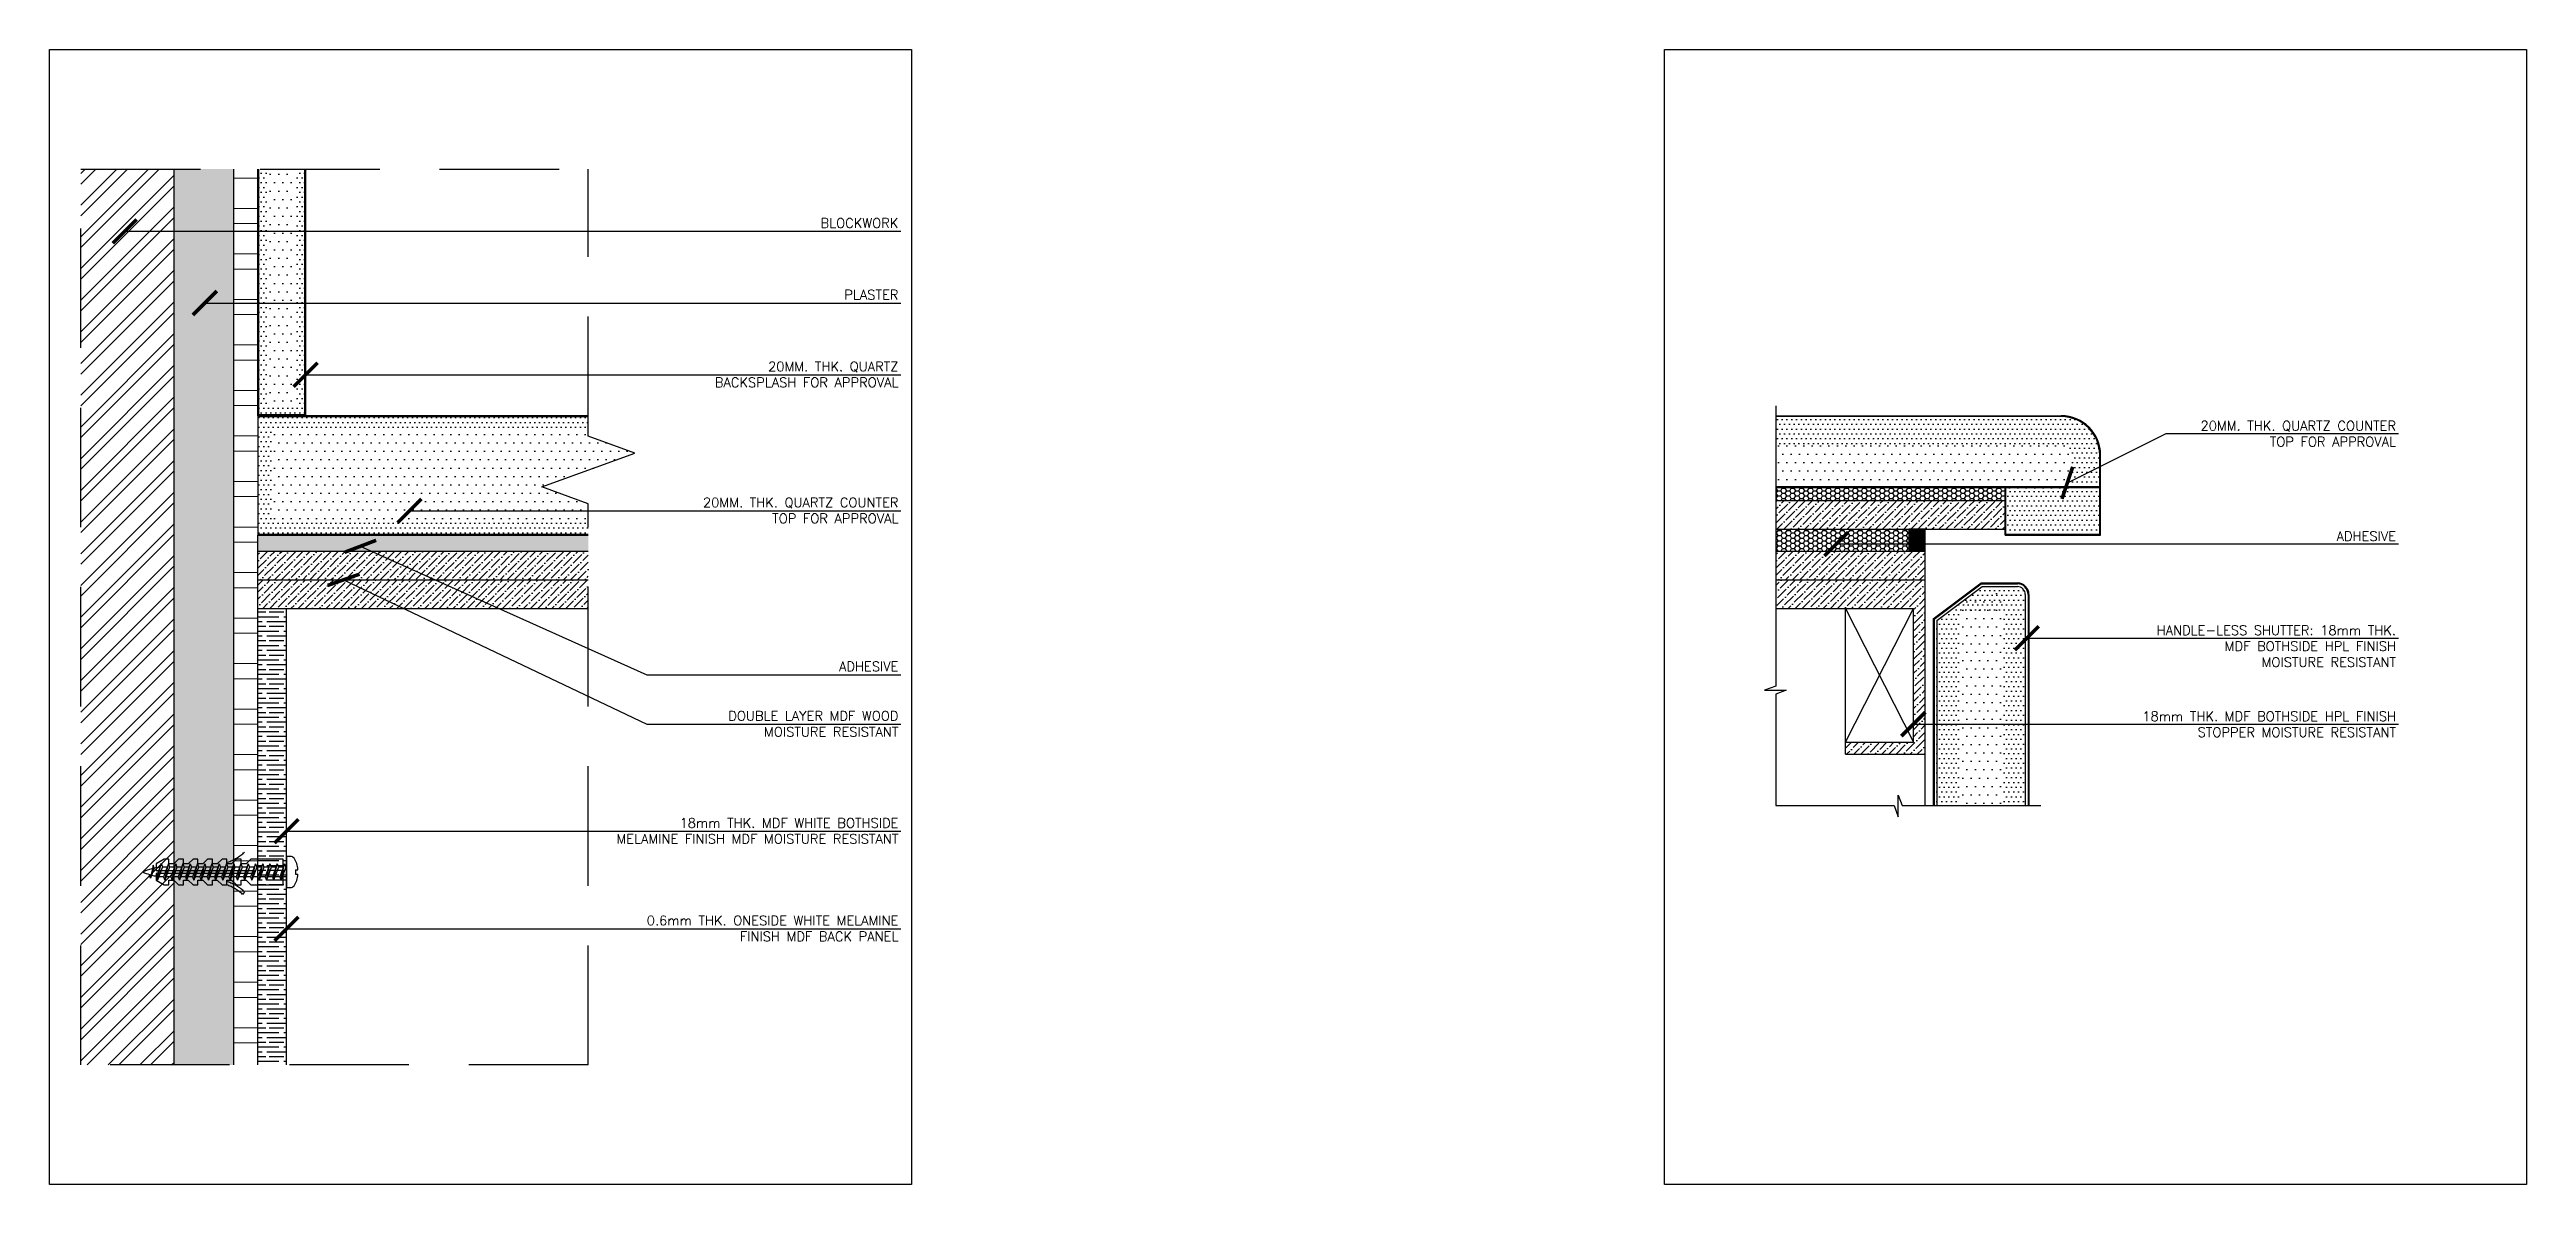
# Model space of a CAD drawing. Header units: centimetres. Extents: x -2623 to 107, y 3 to 2982.
# Drawn here: x 3.4 to 107, y 2.5 to 50 of the extents above; entities that cross this region are included whole.
import ezdxf

# ---------------------------------------------------------------- set-up
doc = ezdxf.new("R2010")
doc.units = ezdxf.units.CM
doc.header["$LTSCALE"] = 100
doc.header["$MEASUREMENT"] = 0
for name, pattern in [('DASHDOT', [1, 0.5, -0.25, 0, -0.25]), ('DASHED', [0.75, 0.5, -0.25]), ('HIDDEN', [0.375, 0.25, -0.125])]:
    doc.linetypes.add(name, pattern=pattern)
for name, color, linetype in [('Ele Line 6', 8, 'Continuous'), ('HATCH', 8, 'Continuous'), ('SECTION LINE', 6, 'DASHDOT'), ('TEXT', 3, 'Continuous'), ('WALL SECTION Y-Y FOR XREF$0$TEXT', 3, 'Continuous'), ('WALL-01', 7, 'Continuous'), ('WALL-03', 2, 'Continuous')]:
    doc.layers.add(name, color=color, linetype=linetype)
doc.layers.add('REVISED SECTIONS$0$REVISED SECTIONS$0$WALLS', color=8, linetype='Continuous', lineweight=30)
doc.styles.add('ROMANS', font='romans')
doc.styles.add('WALL SECTION Y-Y FOR XREF$0$ART', font='arial.ttf')
doc.styles.add('WALL SECTION Y-Y FOR XREF$0$PL18', font='romans.shx', dxfattribs={"height": 18})
doc.dimstyles.new('WALL SECTION Y-Y FOR XREF$0$18-MH-100', dxfattribs={"dimtxt": 18, "dimasz": 12, "dimexe": 15, "dimexo": 15, "dimgap": 6, "dimtad": 1, "dimtoh": 1, "dimdec": 0, "dimzin": 0, "dimdsep": 46, "dimtxsty": 'WALL SECTION Y-Y FOR XREF$0$PL18', "dimblk1": 'WALL SECTION Y-Y FOR XREF$0$_ARCHTICK', "dimblk2": 'WALL SECTION Y-Y FOR XREF$0$_ARCHTICK', "dimsah": 1, "dimcen": 25, "dimdle": 15, "dimclrd": 1, "dimclre": 1, "dimclrt": 2, "dimadec": 0, "dimazin": 0, "dimtfac": 1, "dimtdec": 0, "dimtmove": 2, "dimatfit": 3, "dimldrblk": 'WALL SECTION Y-Y FOR XREF$0$_ARCHTICK', "dimfxl": 1, "dimtolj": 1, "dimtzin": 0, "dimarcsym": 0})
pattern_1 = [(0, (-189.8309391916318, 294.4441137856029), (0.1003305005065344, 0.2006610010130689), [0, -0.2006610010130689])]
pattern_2 = [(0, (-189.8309391916318, 294.4441137856029), (0.1755783758864353, 0.3511567517728705), [0, -0.3511567517728705])]

msp = doc.modelspace()

# ---------------------------------------------------------------- texts
at = {"layer": 'TEXT', "char_height": 0.4, "attachment_point": 3, "style": 'ROMANS'}
for s, width, insert in [('BLOCKWORK', 12.97113654086479, (38.88029044778887, 42.93092967939765)), ('PLASTER', 9.438554954795109, (38.88029044778887, 39.93092967939765)), ('20MM. THK. QUARTZ \\PBACKSPLASH FOR APPROVAL', 9.89659220197791, (38.88029044778887, 36.93092967939765)), ('20MM. THK. QUARTZ COUNTER TOP FOR APPROVAL', 9.935311280911264, (101.5135680145431, 34.44934074533694)), ('20MM. THK. QUARTZ COUNTER TOP FOR APPROVAL', 10.16543351762084, (38.88029044778887, 31.23952412342214)), ('ADHESIVE', 10.05584739860933, (101.5135680145431, 29.83130849010331)), ('HANDLE-LESS SHUTTER: 18mm THK. MDF BOTHSIDE HPL FINISH\\PMOISTURE RESISTANT', 11.69728005387515, (101.5135680145431, 25.89357423231695)), ('ADHESIVE', 17.26333249787422, (38.88029044778887, 24.38000066360428)), ('DOUBLE LAYER MDF WOOD\\PMOISTURE RESISTANT', 14.57034202061914, (38.88029044778887, 22.31204693472273)), ('18mm THK. MDF BOTHSIDE HPL FINISH STOPPER MOISTURE RESISTANT', 11.93622378343207, (101.5135680145431, 22.29416017294307)), ('18mm THK. MDF WHITE BOTHSIDE \\PMELAMINE FINISH MDF MOISTURE RESISTANT', 14.5343337626764, (38.88029044778887, 17.83229410191734)), ('0.6mm THK. ONESIDE WHITE MELAMINE FINISH MDF BACK PANEL', 11.90084845749516, (38.88029044778887, 13.750830073815))]:
    msp.add_mtext_dynamic_manual_height_columns(s, width=width, gutter_width=100, heights=[0], dxfattribs=dict(at, insert=insert))

# ---------------------------------------------------------------- blocks, each defined once
blk = doc.blocks.new('WALL SECTION Y-Y FOR XREF$0$_ARCHTICK')
at = {"color": 0, "linetype": 'ByBlock', "const_width": 0.15}
blk.add_lwpolyline([(-0.5, -0.5), (0.5, 0.5)], dxfattribs=at)

# ---------------------------------------------------------------- hatches: boundary and pattern name
at = {"layer": 'HATCH'}
h = msp.add_hatch(dxfattribs=at)
h.set_pattern_fill('ANSI32', color=2, scale=2.5, style=0)
h.set_pattern_definition([(45, (-189.8309391916318, 294.4441137856029), (-0.6629126073623882, 0.6629126073623883), []), (45, (-189.3889974541318, 294.4441137856029), (-0.6629126073623882, 0.6629126073623883), [])])
h.paths.add_polyline_path([(8.588307884157416, 44.99067387445237), (4.680508099351215, 44.99067387445237), (4.680508099351215, 7.506205810102301), (8.588307884157416, 7.506205810102301)])
at = {"layer": 'HATCH', "lineweight": 0, "ltscale": 700}
h = msp.add_hatch(dxfattribs=at)
h.set_pattern_fill('ANSI32', color=256, scale=0.1999303943575954, angle=-45.00000000000001)
h.set_pattern_definition([(0, (-91647.75680509195, -48104.00972786835), (5.327215851316557e-16, 1.904337006256096), []), (0, (-91647.12202581568, -48104.64450714462), (5.327215851316557e-16, 1.904337006256096), [])])
h.paths.add_polyline_path([(12.08795985597087, 44.9906738744524), (11.08830788415807, 44.9906738744524), (11.08830788414502, 7.506205810102301), (12.0879598559444, 7.506205810102301)])
at = {"layer": 'HATCH'}
h = msp.add_hatch(dxfattribs=at)
h.set_pattern_fill('DOTS', color=3, scale=3.210576016209102, style=0)
h.set_pattern_definition(pattern_1)
h.paths.add_polyline_path([(14.04726379953749, 44.99067387445237), (13.64726379953748, 44.99067387445237), (13.64726379953748, 35.11143210295967), (12.52795985596077, 35.11143210295967), (12.52795985596077, 44.99067387445237), (12.12795985596077, 44.99067387445237), (12.12795985596077, 34.71143210295969), (14.04726379953749, 34.71143210295969)])
h = msp.add_hatch(dxfattribs=at)
h.set_pattern_fill('DOTS', color=3, scale=5.618508028365929, style=0)
h.set_pattern_definition(pattern_2)
h.paths.add_polyline_path([(13.64726379953748, 44.99067387445237), (12.52795985596077, 44.99067387445237), (12.52795985596077, 35.11143210295967), (13.64726379953748, 35.11143210295967)])
h = msp.add_hatch(dxfattribs=at)
h.set_pattern_fill('DOTS', color=3, scale=3.210576016209102, style=0)
h.set_pattern_definition(pattern_1)
h.paths.add_polyline_path([(25.90915390692408, 34.63139504653907), (12.08795985594531, 34.63139504653907), (12.08795985594531, 29.67152724679818), (25.90915390692408, 29.67152724679818), (25.90915390692408, 30.2715272467982), (12.68795694583784, 30.2715272467982), (12.68795694583784, 34.03139504653905), (25.90915390692408, 34.03139504653905)])
h = msp.add_hatch(dxfattribs=at)
h.set_pattern_fill('DOTS', color=3, scale=3.210576016209102, style=0)
h.set_pattern_definition([(0, (-32.11501942381983, -52.97316930685827), (0.1003305005065344, 0.2006610010130689), [0, -0.2006610010130689])])
edge = h.paths.add_edge_path()
edge.add_line((87.51451043073416, 34.63139504653907), (75.57998594375726, 34.63139504653918))
edge.add_line((75.57998594375726, 34.63139504653918), (75.57998594375726, 33.47158992957168))
edge.add_line((75.57998594375726, 33.47158992957168), (87.54100506674968, 33.47158992957168))
edge.add_arc((87.51451043073419, 33.02610703843455), 0.4462700662530382, -9.208633855450898e-12, 86.59640177710901, ccw=False)
edge.add_line((87.96078049698724, 33.02610703843447), (87.96078049698724, 31.67152724679831))
edge.add_line((87.96078049698724, 31.67152724679831), (85.1999306390413, 31.67152724679831))
edge.add_line((85.1999306390413, 31.67152724679831), (85.19993063904127, 30.66233591538879))
edge.add_line((85.19993063904127, 30.66233591538879), (85.15993063904128, 30.66233591538877))
edge.add_line((85.15993063904128, 30.66233591538877), (85.19993063904121, 29.71165944700103))
edge.add_line((85.19993063904121, 29.71165944700103), (86.61979843886684, 29.71165944700101))
edge.add_line((86.61979843886684, 29.71165944700101), (87.50270684332486, 29.71165944700101))
edge.add_line((87.50270684332486, 29.71165944700101), (89.11979843883864, 29.71165944700101))
edge.add_line((89.11979843883864, 29.71165944700101), (89.11979843883864, 33.02610703843447))
edge.add_arc((87.5145104307341, 33.02610703843452), 1.605288008104537, 359.9999999999985, 449.999999999998)
h = msp.add_hatch(dxfattribs=at)
h.set_pattern_fill('DOTS', color=3, scale=5.618508028365929, style=0)
h.set_pattern_definition(pattern_2)
h.paths.add_polyline_path([(27.85825892243082, 33.10835015616431), (25.90915390692408, 33.81776636526484), (25.90915390692408, 34.03139504653905), (12.68795694583784, 34.03139504653905), (12.68795694583784, 30.31152724679822), (25.90915390692408, 30.31152724679822), (25.90915390692408, 30.98010152885598), (23.9600488914449, 31.68951773797016)])
h = msp.add_hatch(dxfattribs=at)
h.set_pattern_fill('DOTS', color=3, scale=5.618508028365929, style=0)
h.set_pattern_definition([(0, (-32.11501942381983, -52.97316930685827), (0.1755783758864353, 0.3511567517728705), [0, -0.3511567517728705])])
edge = h.paths.add_edge_path()
edge.add_line((75.57998594375726, 33.47158992957168), (75.57998594375726, 31.67152724679819))
edge.add_line((75.57998594375726, 31.67152724679819), (85.1999306390413, 31.67152724679831))
edge.add_line((85.1999306390413, 31.67152724679831), (85.1999306390413, 31.36464941893453))
edge.add_line((85.1999306390413, 31.36464941893453), (87.96078049698724, 31.3646494189345))
edge.add_line((87.96078049698724, 31.3646494189345), (87.96078049698724, 33.02610703843447))
edge.add_arc((87.51451043073419, 33.02610703843455), 0.4462700662530494, 359.9999999999909, 446.596401777109)
edge.add_line((87.54100506674968, 33.47158992957168), (75.57998594375726, 33.47158992957168))
h = msp.add_hatch(dxfattribs=at)
h.set_pattern_fill('HONEY', color=2, style=0)
h.set_pattern_definition([(0, (-54.28091723444777, 116.7279081435245), (0.1875, 0.1082531754730548), [0.125, -0.25]), (120, (-54.28091723444777, 116.7279081435245), (-0.1874999999999999, 0.1082531754730549), [0.125, -0.2499999999999999]), (59.99999999999999, (-54.28091723444777, 116.7279081435245), (4.163336342344337e-17, 0.2165063509461097), [-0.25, 0.125])])
h.paths.add_polyline_path([(85.1599306390413, 31.67152724679831), (75.57998594375806, 31.67152724679829), (75.579985943758, 31.12152724679933), (85.15993063904128, 31.12152724679841)])
h = msp.add_hatch(dxfattribs=at)
h.set_pattern_fill('ANSI36', color=1, scale=1.667831696732001, style=0)
h.set_pattern_definition([(45, (-54.28091723444777, 116.7279081435245), (0.1105626658722247, 0.4053964415314905), [0.5211974052287504, -0.1042394810457501, 0, -0.1042394810457501])])
h.paths.add_polyline_path([(85.15993063904128, 31.12152724679841), (75.579985943758, 31.12152724679933), (75.57998594375789, 29.92152724679933), (85.15993063904125, 29.92152724679841)])
h = msp.add_hatch(dxfattribs=at)
h.set_pattern_fill('HONEY', color=2, style=0)
h.set_pattern_definition([(0, (-253.3229681895282, 294.4441137856028), (0.1875, 0.1082531754730548), [0.125, -0.25]), (120, (-253.3229681895282, 294.4441137856028), (-0.1874999999999999, 0.1082531754730549), [0.1249999999999999, -0.2499999999999998]), (59.99999999999999, (-253.3229681895282, 294.4441137856028), (4.163336342344337e-17, 0.2165063509461097), [-0.25, 0.125])])
h.paths.add_polyline_path([(25.90915390692408, 29.67152724679818), (12.08795694586149, 29.67152724679818), (12.08795694586144, 29.00486058013928), (25.90915390692408, 29.00486058013928)])
h = msp.add_hatch(dxfattribs=at)
h.set_pattern_fill('HONEY', color=2, style=0)
h.set_pattern_definition([(0, (-189.8309391916318, 294.4441137856029), (0.1875, 0.1082531754730548), [0.125, -0.25]), (120, (-189.8309391916318, 294.4441137856029), (-0.1874999999999999, 0.1082531754730549), [0.1249999999999999, -0.2499999999999998]), (59.99999999999999, (-189.8309391916318, 294.4441137856029), (4.163336342344337e-17, 0.2165063509461097), [-0.25, 0.125])])
h.paths.add_polyline_path([(81.13230277972104, 29.92152724679829), (75.57998594375789, 29.92152724679829), (75.57998594375783, 29.00486058013939), (81.13230277972104, 29.00486058013939)])
h = msp.add_hatch(color=8, dxfattribs=at)
h.dxf.hatch_style = 1
h.paths.add_polyline_path([(81.82659730579098, 29.40618258216568), (81.82659730579098, 29.92152724679841), (81.13230277972104, 29.92152724679841), (81.13230277972104, 29.00486058013951), (81.82659730579098, 29.00486058013951)])
h = msp.add_hatch(dxfattribs=at)
h.set_pattern_fill('ANSI36', color=1, scale=1.667831696732001, style=0)
h.set_pattern_definition([(44.99999999999999, (15.21126262687807, 28.75486058014201), (0.1105626658722247, 0.4053964415314905), [0.5211974052287502, -0.1042394810457501, 0, -0.1042394810457501])])
h.paths.add_polyline_path([(25.90915390692408, 29.00486058013939), (17.64027378182465, 29.00486058013939), (12.08795694586144, 29.00486058013928), (12.08795694586144, 27.80486058014463), (25.90915390692408, 27.80486058014463)])
h = msp.add_hatch(dxfattribs=at)
h.set_pattern_fill('ANSI36', color=1, scale=1.667831696732001, style=0)
h.set_pattern_definition([(44.99999999999999, (78.70329162477447, 28.75486058014212), (0.1105626658722247, 0.4053964415314905), [0.5211974052287502, -0.1042394810457501, 0, -0.1042394810457501])])
h.paths.add_polyline_path([(81.82659730579098, 29.00486058013951), (81.13230277972104, 29.00486058013951), (75.57998594375783, 29.00486058013939), (75.57998594375783, 27.80486058014475), (81.82659730579098, 27.80486058014475)])
h = msp.add_hatch(dxfattribs=at)
h.set_pattern_fill('ANSI36', color=1, scale=1.667831696732001, style=0)
h.set_pattern_definition([(45, (-189.8309391916318, 294.4441137856029), (0.1105626658722247, 0.4053964415314905), [0.5211974052287504, -0.1042394810457501, 0, -0.1042394810457501])])
h.paths.add_polyline_path([(25.90915390692408, 27.80486058014463), (12.08795985594531, 27.80486058014463), (12.08795985594531, 26.60486058015044), (25.90915390692408, 26.60486058015044)])
h = msp.add_hatch(dxfattribs=at)
h.set_pattern_fill('ANSI36', color=1, scale=1.667831696732001, style=0)
h.set_pattern_definition([(44.99999999999999, (78.70329162477447, 24.50486058019021), (0.1105626658722247, 0.4053964415314905), [0.5211974052287502, -0.1042394810457501, 0, -0.1042394810457501])])
h.paths.add_polyline_path([(81.82659730579098, 27.80486058014475), (75.57998594375783, 27.80486058014475), (75.61995829147594, 26.60486058015056), (81.366569653515, 26.60486058015056), (81.3265973057969, 21.00486058023), (78.49326397249547, 21.00486058023), (78.49326397249547, 20.50486058023569), (81.82659730579098, 20.50486058023569)])
h = msp.add_hatch(dxfattribs=at)
h.set_pattern_fill('DOTS', color=3, scale=3.210576016209102, style=0)
h.set_pattern_definition([(0, (-180.1488187013783, 278.1821777871521), (0.1003305005065344, 0.2006610010130689), [0, -0.2006610010130689])])
edge = h.paths.add_edge_path()
edge.add_line((82.31003549182566, 18.36413636800137), (83.22682844880751, 18.36413636800137))
edge.add_line((83.22682844880751, 18.36413636800137), (83.22682844880751, 26.50112061589778))
edge.add_line((83.22682844880751, 26.50112061589778), (85.08562137729166, 26.50112061589778))
edge.add_line((85.08562137729166, 26.50112061589778), (85.08562137729177, 18.36413636800137))
edge.add_line((85.08562137729177, 18.36413636800137), (86.00982578641404, 18.36413636800135))
edge.add_line((86.00982578641404, 18.36413636800135), (86.00982578641447, 27.18785605474582))
edge.add_arc((85.67625944706819, 27.18785605474586), 0.3335663393462767, 0, 90.00000000002196)
edge.add_line((85.6762594470681, 27.52142239409214), (84.20412195528871, 27.51717073392439))
edge.add_line((84.20412195528871, 27.51717073392439), (83.25991316366932, 26.80901414020987))
edge.add_line((83.25991316366932, 26.80901414020987), (82.3100354918262, 26.09660588632754))
edge.add_line((82.3100354918262, 26.09660588632754), (82.31003549182566, 18.36413636800137))
h = msp.add_hatch(dxfattribs=at)
h.set_pattern_fill('DOTS', color=3, scale=5.618508028365929, style=0)
h.set_pattern_definition([(0, (-180.1488187013783, 279.0155111204987), (0.1755783758864353, 0.3511567517728705), [0, -0.3511567517728705])])
h.paths.add_polyline_path([(85.08562137729166, 27.33445394924433), (83.25991316366932, 26.80901414020987), (83.22682844880751, 18.36413636800125), (85.08562137729166, 18.36413636800125)])
h = msp.add_hatch(dxfattribs=at)
h.set_pattern_fill('GOST_WOOD', color=2, scale=0.1, angle=90, style=0)
h.set_pattern_definition([(180, (-189.8309391916318, 294.4441137856029), (7.34788079488412e-17, 0.6000000000000001), [1, -0.2]), (180, (-189.6309391916319, 294.6441137856029), (7.34788079488412e-17, 0.6000000000000001), [0.6000000000000001, -0.15, 0.3, -0.15]), (180, (-189.3309391916318, 294.8441137856029), (7.34788079488412e-17, 0.6000000000000001), [1, -0.2])])
h.paths.add_polyline_path([(13.28795694586148, 26.60486058015044), (12.08795985594531, 26.60486058015044), (12.08795985594531, 7.506205810102301), (13.28795694586148, 7.506205810102301)])
at = {"layer": 'WALL-03'}
h = msp.add_hatch(dxfattribs=at)
h.set_pattern_fill('AR-SAND', color=256, scale=0.25)
h.set_pattern_definition([(37.50000000000001, (-189.8309391916318, 294.4441137856029), (-0.01574833952740204, 0.4817059422532897), [0, -0.38, 0, -0.425, 0, -0.40625]), (7.499999999999999, (-189.8309391916318, 294.4441137856029), (0.4424441763169318, 0.7055365163074351), [0, -0.205, 0, -0.3425, 0, -0.13125]), (327.5, (-190.1384391916318, 294.4441137856029), (0.7785354654378738, 0.001414763384241235), [0, -0.125, 0, -0.45, 0, -0.5875]), (317.5, (-190.1384391916318, 294.4441137856029), (0.7515316511430734, 0.2194188912335623), [0, -0.0625, 0, -0.295, 0, -0.3375])])
h.paths.add_polyline_path([(11.08830788415742, 44.99067387445237), (8.588307884157416, 44.99067387445237), (8.588307884157416, 7.506205810102301), (11.08830788415742, 7.506205810102301)])

# ---------------------------------------------------------------- linework, layer by layer
at = {"layer": 'Defpoints', "elevation": 4.425443698221899}
for points in [[(39.42792268575533, 49.99067387445237), (39.42792268575533, 2.506205810102301), (3.377489286766689, 2.506205810102301), (3.377489286766689, 49.99067387445237), (39.42792268575533, 49.99067387445237)], [(106.9687341645559, 49.99067387445237), (106.9687341645559, 2.506205810102301), (70.9183007655673, 2.506205810102301), (70.9183007655673, 49.99067387445237), (106.9687341645559, 49.99067387445237)]]:
    msp.add_lwpolyline(points, dxfattribs=at)
at = {"layer": 'Ele Line 6', "linetype": 'Continuous'}
for p, q in [((7.706405061510452, 15.86661261691097), (7.602570763375809, 15.3185953799391)), ((7.754227361223059, 15.73526577922371), (7.602570763375809, 15.3185953799391)), ((7.754227361223059, 15.73526577922371), (7.706405061510452, 15.86661261691097)), ((8.300185774346176, 15.7877629598056), (8.097659547027035, 15.7877629598056)), ((8.603533598784054, 15.7877629598056), (8.401007371464914, 15.7877629598056)), ((8.90688142324558, 15.7877629598056), (8.70435519592644, 15.7877629598056)), ((9.210229247706195, 15.7877629598056), (9.007703020387055, 15.7877629598056)), ((9.51357707216772, 15.7877629598056), (9.31105084484858, 15.7877629598056)), ((9.816924896605599, 15.7877629598056), (9.614398669286459, 15.7877629598056)), ((10.12027272106621, 15.7877629598056), (9.917746493747075, 15.7877629598056)), ((10.12027272106621, 15.7877629598056), (9.917746493747075, 15.7877629598056)), ((10.42362054550409, 15.7877629598056), (10.22109431818495, 15.7877629598056)), ((10.72696836996562, 15.7877629598056), (10.52444214264648, 15.7877629598056)), ((11.03031619442714, 15.7877629598056), (10.82778996710709, 15.7877629598056)), ((11.33366401886502, 15.7877629598056), (11.13113779154497, 15.7877629598056)), ((11.63701184332564, 15.7877629598056), (11.4344856160065, 15.7877629598056)), ((11.94035966778716, 15.7877629598056), (11.73783344046802, 15.7877629598056)), ((12.24370749222504, 15.7877629598056), (12.0411812649059, 15.7877629598056)), ((12.24370749222504, 15.7877629598056), (12.0411812649059, 15.7877629598056)), ((12.54705531668566, 15.7877629598056), (12.34452908936652, 15.7877629598056)), ((12.85040314114718, 15.7877629598056), (12.64787691382804, 15.7877629598056)), ((13.15375096560871, 15.7877629598056), (12.95122473828866, 15.7877629598056)), ((13.28795694586148, 15.7877629598056), (13.24378797895093, 15.7877629598056)), ((13.40592300734403, 16.22763049716309), (13.28795694586148, 16.22763049716309)), ((13.45391298062128, 16.22763049716309), (13.28795694586148, 16.22763049716309)), ((13.28795694586148, 16.22763049716309), (13.28795694586148, 14.932350457437)), ((13.28795694586148, 16.22763049716309), (13.28795694586148, 14.932350457437)), ((13.66498911125342, 15.67535369344705), (13.66498911125342, 15.48462726115281)), ((13.66498911125342, 15.67535369344705), (13.76035232742976, 15.67535369344705)), ((7.602570763375809, 15.3185953799391), (7.554765778023977, 15.44995953200078)), ((8.14892740708234, 15.37221799479744), (7.946414165538556, 15.37221799479744)), ((8.452275231542956, 15.37221799479744), (8.249761989999172, 15.37221799479744)), ((8.755623055980834, 15.37221799479744), (8.55310981443705, 15.37221799479744)), ((9.05897088044236, 15.37221799479744), (8.856457638898576, 15.37221799479744)), ((9.362318704902975, 15.37221799479744), (9.159805463360101, 15.37221799479744)), ((9.665666529340854, 15.37221799479744), (9.46315328779798, 15.37221799479744)), ((9.969014353802379, 15.37221799479744), (9.766501112258595, 15.37221799479744)), ((9.969014353802379, 15.37221799479744), (9.766501112258595, 15.37221799479744)), ((10.27236217824026, 15.37221799479744), (10.06984893672012, 15.37221799479744)), ((10.57571000270087, 15.37221799479744), (10.37319676118074, 15.37221799479744)), ((10.8790578271624, 15.37221799479744), (10.67654458561861, 15.37221799479744)), ((11.18240565160028, 15.37221799479744), (10.97989241005649, 15.37221799479744)), ((11.4857534760618, 15.37221799479744), (11.28324023451802, 15.37221799479744)), ((11.4857534760618, 15.37221799479744), (11.28324023451802, 15.37221799479744)), ((11.78910130052242, 15.37221799479744), (11.58658805897954, 15.37221799479744)), ((12.09244912498394, 15.37221799479744), (11.88993588344016, 15.37221799479744)), ((12.09244912498394, 15.37221799479744), (11.88993588344016, 15.37221799479744)), ((12.39579694942182, 15.37221799479744), (12.19328370790168, 15.37221799479744)), ((12.69914477388244, 15.37221799479744), (12.49663153233956, 15.37221799479744)), ((13.00249259834396, 15.37221799479744), (12.79997935680018, 15.37221799479744)), ((13.28795694586148, 15.37221799479744), (13.10332718123806, 15.37221799479744)), ((13.28795694586148, 14.932350457437), (13.45391306234029, 14.932350457437)), ((13.66498911125342, 15.48462726115281), (13.76035232742976, 15.48462726115281))]:
    msp.add_line(p, q, dxfattribs=at)
at = {"layer": 'Ele Line 6', "linetype": 'HIDDEN'}
for p, q in [((8.17149877242133, 16.11752255592137), (7.835541223264556, 15.91594802643908)), ((7.835541223264556, 15.91594802643908), (7.835541223264556, 15.64718198712853)), ((7.835541223264556, 15.64718198712853), (11.95092555523257, 15.64718198712853)), ((8.373073301892475, 16.11752255592137), (8.17149877242133, 16.11752255592137)), ((8.373073301892475, 15.91594802643908), (8.373073301892475, 16.11752255592137)), ((8.57464783136271, 15.91594802643908), (8.373073301892475, 15.91594802643908)), ((8.776222360856593, 16.11752255592137), (8.57464783136271, 15.91594802643908)), ((8.977796890350476, 16.11752255592137), (8.776222360856593, 16.11752255592137)), ((8.977796890350476, 15.91594802643908), (8.977796890350476, 16.11752255592137)), ((9.17937141982162, 15.91594802643908), (8.977796890350476, 15.91594802643908)), ((9.380945949315503, 16.11752255592137), (9.17937141982162, 15.91594802643908)), ((9.582520478785739, 16.11752255592137), (9.380945949315503, 16.11752255592137)), ((9.582520478785739, 15.91594802643908), (9.582520478785739, 16.11752255592137)), ((9.784095008279621, 15.91594802643908), (9.582520478785739, 15.91594802643908)), ((9.985669537750766, 16.11752255592137), (9.784095008279621, 15.91594802643908)), ((10.18724406724465, 16.11752255592137), (9.985669537750766, 16.11752255592137)), ((10.18724406724465, 15.91594802643908), (10.18724406724465, 16.11752255592137)), ((10.38881859673853, 15.91594802643908), (10.18724406724465, 15.91594802643908)), ((10.59039312620968, 16.11752255592137), (10.38881859673853, 15.91594802643908)), ((10.79196765570356, 16.11752255592137), (10.59039312620968, 16.11752255592137)), ((10.79196765570356, 15.91594802643908), (10.79196765570356, 16.11752255592137)), ((10.99354218517379, 15.91594802643908), (10.79196765570356, 15.91594802643908)), ((11.19511671466768, 16.11752255592137), (10.99354218517379, 15.91594802643908)), ((11.39669124413882, 16.11752255592137), (11.19511671466768, 16.11752255592137)), ((11.39669124413882, 15.91594802643908), (11.39669124413882, 16.11752255592137)), ((11.5982657736327, 15.91594802643908), (11.39669124413882, 15.91594802643908)), ((11.79984030312659, 16.11752255592137), (11.5982657736327, 15.91594802643908)), ((13.14367049966, 16.11752255592137), (11.79984030312659, 16.11752255592137)), ((11.95092555523257, 15.64718198712853), (11.95092555523257, 15.51279896747155)), ((13.14367049966, 15.04245839867849), (13.14367049966, 16.11752255592137)), ((11.95092555523257, 15.51279896747155), (7.835541223264556, 15.51279896747155)), ((7.835541223264556, 15.51279896747155), (7.835541223264556, 15.244032928161)), ((7.835541223264556, 15.244032928161), (8.17149877242133, 15.04245839867849)), ((8.17149877242133, 15.04245839867849), (8.373073301892475, 15.04245839867849)), ((8.373073301892475, 15.04245839867849), (8.373073301892475, 15.244032928161)), ((8.373073301892475, 15.244032928161), (8.57464783136271, 15.244032928161)), ((8.57464783136271, 15.244032928161), (8.776222360856593, 15.04245839867849)), ((8.776222360856593, 15.04245839867849), (8.977796890350476, 15.04245839867849)), ((8.977796890350476, 15.04245839867849), (8.977796890350476, 15.244032928161)), ((8.977796890350476, 15.244032928161), (9.17937141982162, 15.244032928161)), ((9.17937141982162, 15.244032928161), (9.380945949315503, 15.04245839867849)), ((9.380945949315503, 15.04245839867849), (9.582520478785739, 15.04245839867849)), ((9.582520478785739, 15.04245839867849), (9.582520478785739, 15.244032928161)), ((9.582520478785739, 15.244032928161), (9.784095008279621, 15.244032928161)), ((9.784095008279621, 15.244032928161), (9.985669537750766, 15.04245839867849)), ((9.985669537750766, 15.04245839867849), (10.18724406724465, 15.04245839867849)), ((10.18724406724465, 15.04245839867849), (10.18724406724465, 15.244032928161)), ((10.18724406724465, 15.244032928161), (10.38881859673853, 15.244032928161)), ((10.38881859673853, 15.244032928161), (10.59039312620968, 15.04245839867849)), ((10.59039312620968, 15.04245839867849), (10.79196765570356, 15.04245839867849)), ((10.79196765570356, 15.04245839867849), (10.79196765570356, 15.244032928161)), ((10.79196765570356, 15.244032928161), (10.99354218517379, 15.244032928161)), ((10.99354218517379, 15.244032928161), (11.19511671466768, 15.04245839867849)), ((11.19511671466768, 15.04245839867849), (11.39669124413882, 15.04245839867849)), ((11.39669124413882, 15.04245839867849), (11.39669124413882, 15.244032928161)), ((11.39669124413882, 15.244032928161), (11.5982657736327, 15.244032928161)), ((11.53520032854482, 14.74750134108717), (11.45175637498829, 14.64216425082191)), ((11.5982657736327, 15.244032928161), (11.79984030312659, 15.04245839867849)), ((11.79984030312659, 15.04245839867849), (13.14367049966, 15.04245839867849))]:
    msp.add_line(p, q, dxfattribs=at)
at = {"layer": 'Ele Line 6', "linetype": 'Continuous'}
for points in [[(8.047240091264541, 15.93032584157163), (8.097659547027035, 15.79181085323557), (7.895999038383309, 15.23775089989726), (8.047240091264541, 15.93032584157163), (7.845579582644461, 15.37626588823036), (7.895999038383309, 15.23775089989726)], [(8.350587915726067, 15.9262779481387), (8.401007371464914, 15.7877629598056), (8.199346862844834, 15.23370300646729), (8.350587915726067, 15.9262779481387), (8.14892740708234, 15.37221799479744), (8.199346862844834, 15.23370300646729)], [(8.653935740186682, 15.9262779481387), (8.70435519592644, 15.7877629598056), (8.502694687282712, 15.23370300646729), (8.653935740186682, 15.9262779481387), (8.452275231542956, 15.37221799479744), (8.502694687282712, 15.23370300646729)], [(8.95728356462456, 15.9262779481387), (9.007703020387055, 15.7877629598056), (8.806042511743328, 15.23370300646729), (8.95728356462456, 15.9262779481387), (8.755623055980834, 15.37221799479744), (8.806042511743328, 15.23370300646729)], [(9.26063138906244, 15.9262779481387), (9.31105084484858, 15.7877629598056), (9.109390336181207, 15.23370300646729), (9.26063138906244, 15.9262779481387), (9.05897088044236, 15.37221799479744), (9.109390336181207, 15.23370300646729)], [(9.563979213523965, 15.9262779481387), (9.614398669286459, 15.7877629598056), (9.412738160642732, 15.23370300646729), (9.563979213523965, 15.9262779481387), (9.362318704902975, 15.37221799479744), (9.412738160642732, 15.23370300646729)], [(9.86732703798458, 15.9262779481387), (9.917746493747075, 15.7877629598056), (9.716085985103348, 15.23370300646729), (9.86732703798458, 15.9262779481387), (9.665666529340854, 15.37221799479744), (9.716085985103348, 15.23370300646729)], [(10.17067486244611, 15.9262779481387), (10.22109431818495, 15.7877629598056), (10.01943380956487, 15.23370300646729), (10.17067486244611, 15.9262779481387), (9.969014353802379, 15.37221799479744), (10.01943380956487, 15.23370300646729)], [(10.47402268690763, 15.9262779481387), (10.52444214264648, 15.7877629598056), (10.32278163400275, 15.23370300646729), (10.47402268690763, 15.9262779481387), (10.27236217826299, 15.37221799479744), (10.32278163400275, 15.23370300646729)], [(10.7773705113446, 15.9262779481387), (10.82778996710709, 15.7877629598056), (10.62612945846428, 15.23370300646729), (10.7773705113446, 15.9262779481387), (10.57571000270087, 15.37221799479744), (10.62612945846428, 15.23370300646729)], [(11.08071833580613, 15.9262779481387), (11.13113779156862, 15.7877629598056), (10.92947728290216, 15.23370300646729), (11.08071833580613, 15.9262779481387), (10.8790578271624, 15.37221799479744), (10.92947728290216, 15.23370300646729)], [(11.384066160244, 15.9262779481387), (11.4344856160065, 15.7877629598056), (11.23282510736277, 15.23370300646729), (11.384066160244, 15.9262779481387), (11.18240565162392, 15.37221799479744), (11.23282510736277, 15.23370300646729)], [(11.68741398470553, 15.9262779481387), (11.73783344046802, 15.7877629598056), (11.5361729318243, 15.23370300646729), (11.68741398470553, 15.9262779481387), (11.4857534760618, 15.37221799479744), (11.5361729318243, 15.23370300646729)], [(11.99076180916614, 15.9262779481387), (12.0411812649059, 15.7877629598056), (11.83952075628491, 15.23370300646729), (11.99076180916614, 15.9262779481387), (11.78910130052242, 15.37221799479744), (11.83952075628491, 15.23370300646729)], [(12.29410963362767, 15.9262779481387), (12.34452908936652, 15.7877629598056), (12.14286858072279, 15.23370300646729), (12.29410963362767, 15.9262779481387), (12.09244912498394, 15.37221799479744), (12.14286858072279, 15.23370300646729)], [(12.59745745806555, 15.9262779481387), (12.64787691382804, 15.7877629598056), (12.44621640518432, 15.23370300646729), (12.59745745806555, 15.9262779481387), (12.39579694942182, 15.37221799479744), (12.44621640518432, 15.23370300646729)], [(12.90080528252616, 15.9262779481387), (12.95122473828866, 15.7877629598056), (12.74956422962219, 15.23370300646729), (12.90080528252616, 15.9262779481387), (12.69914477388244, 15.37221799479744), (12.74956422962219, 15.23370300646729)], [(13.20415310696404, 15.9262779481387), (13.25457256272654, 15.7877629598056), (13.05291205408281, 15.23370300646729), (13.20415310696404, 15.9262779481387), (13.00249259834396, 15.37221799479744), (13.05291205408281, 15.23370300646729)]]:
    msp.add_lwpolyline(points, dxfattribs=at)
for centre, radius, start, end in [((8.259370840949089, 13.36547560843655), 2.423025315581684, 104.5756999962721, 113.9434805443463), ((8.259370840949089, 17.79450534616353), 2.42302531558138, 246.0565194556536, 253.3068709263889), ((8.259370840949089, 13.36547560843655), 2.423025315581684, 96.31846389021686, 102.0331888985196), ((13.45391298062128, 16.02975194239707), 0.1978785547633575, 41.73760886365328, 90), ((12.9564676117339, 15.68179773607972), 0.8039005325198715, 359.5407171267546, 36.63378739389012), ((8.259370840949089, 17.79450534616353), 2.423025315581343, 255.4378277858059, 260.4205138838532), ((13.45391306234029, 15.13022901220006), 0.1978785547633575, 270, 318.2623962263573), ((12.95646760554297, 15.47818320996089), 0.8039005387976196, 323.3662184653834, 0.4592834803032089)]:
    msp.add_arc(centre, radius, start, end, dxfattribs=at)
at = {"layer": 'Ele Line 6', "linetype": 'HIDDEN'}
for centre, radius, start, end in [((10.10465379676458, 17.99870198110443), 2.136016099906451, 289.5794477407497, 312.0459574625483), ((10.1001779459653, 13.1583106285882), 2.007133732971265, 47.67095786639427, 69.83862330055551), ((10.10465379676458, 13.16127897348974), 2.136016099912558, 47.95404253745166, 70.42055225925024)]:
    msp.add_arc(centre, radius, start, end, dxfattribs=at)
at = {"layer": 'HATCH'}
for p, q in [((78.49326397249547, 26.60486058015056), (81.3265973057969, 21.00486058023)), ((78.49326397249547, 21.00486058023), (81.3265973057969, 26.60486058015056))]:
    msp.add_line(p, q, dxfattribs=at)
at = {"layer": 'HATCH', "color": 1}
msp.add_lwpolyline([(81.82659730579098, 29.40618258216568), (81.82659730579104, 29.92152724679872), (81.13230277972104, 29.92152724679841), (81.13230277972104, 29.00486058013951), (81.82659730579098, 29.00486058013951)], close=True, dxfattribs=at)
at = {"layer": 'REVISED SECTIONS$0$REVISED SECTIONS$0$WALLS', "color": 3}
for p, q in [((8.588307884157416, 7.506205810102301, 2.370644642617793), (8.588307884157416, 44.99067387445237, 2.370644642617793)), ((11.08830788415742, 7.506205810102301, 2.370644642617793), (11.08830788415742, 44.99067387445237, 2.370644642617793))]:
    msp.add_line(p, q, dxfattribs=at)
at = {"layer": 'SECTION LINE', "color": 1, "linetype": 'DASHED', "ltscale": 0.1, "elevation": 4.425443698221899}
msp.add_lwpolyline([(25.90915390692408, 7.506205810102301), (4.688734642376261, 7.506205810102301), (4.688734642376261, 44.99067387445237), (25.90915390692408, 44.99067387445237)], dxfattribs=at)
at = {"layer": 'SECTION LINE', "color": 1, "linetype": 'DASHED', "ltscale": 0.1}
msp.add_lwpolyline([(25.90915390692408, 7.506205810102301), (25.90915390692408, 30.98010152885598), (23.9600488914449, 31.68951773797016), (27.85825892243082, 33.10835015616431), (25.90915390692408, 33.81776636526484), (25.90915390692408, 44.99067387445237)], dxfattribs=at)
at = {"layer": 'WALL-01', "color": 4}
for p, q in [((75.579985943758, 31.12152724679933), (85.15993063904136, 31.12152724679841)), ((75.57998594375789, 29.92152724679933), (85.15993063904125, 29.92152724679841)), ((12.08795694586087, 29.00486058013928), (25.90915390692408, 29.00486058013928)), ((75.57998594375726, 29.00486058013939), (81.82659730579098, 29.00486058013939)), ((81.82659730579098, 18.36413636800125), (81.82659730579098, 29.00486058013894)), ((12.08795694586144, 27.80486058014463), (25.90915390692408, 27.80486058014463)), ((75.57998594375783, 27.80486058014475), (81.82659730579098, 27.80486058014475)), ((12.08795694586144, 26.60486058015044), (25.90915390692408, 26.60486058015044)), ((75.57998594375783, 26.60486058015056), (81.3265973057969, 26.60486058015056)), ((78.49326397249547, 20.50486058023569), (78.49326397249547, 26.60486058015056)), ((81.3265973057969, 21.00486058023), (81.3265973057969, 26.60486058015056)), ((78.49326397249547, 21.00486058023), (81.3265973057969, 21.00486058023)), ((78.49326397249547, 20.50486058023569), (81.82659730579098, 20.50486058023569))]:
    msp.add_line(p, q, dxfattribs=at)
at = {"layer": 'WALL-01', "color": 2}
for p, q in [((82.15993063912032, 26.17152724679812), (84.15993063912026, 27.67152724679812)), ((82.19328727305509, 26.15904472224921), (84.1654551272074, 27.63817061286345)), ((82.3100354918262, 26.09660588632754), (84.20979083551245, 27.5214223940922)), ((84.15993063912026, 27.67152724679812), (85.6762594470681, 27.67152724679806)), ((84.1654551272074, 27.63817061286345), (85.6762594470681, 27.63817061286341)), ((84.20979083551245, 27.52142239409221), (85.6762594470681, 27.52142239409216)), ((86.00982578641447, 27.18785605474579), (86.00982578641404, 18.36413636800137)), ((86.12657400518572, 27.18785605474579), (86.1265740051854, 18.36413636800137)), ((86.15993063912038, 27.18785605474579), (86.15993063911995, 18.36413636800137)), ((82.15993063912029, 26.17152724679814), (82.15993063911995, 18.36413636800137)), ((82.19328727305509, 26.15904472224921), (82.19328727305464, 18.36413636800137)), ((82.3100354918262, 26.09660588632755), (82.31003549182577, 18.36413636800137))]:
    msp.add_line(p, q, dxfattribs=at)
for radius in [0.4836711920522803, 0.4503145581176403, 0.3335663393464002]:
    msp.add_arc((85.6762594470681, 27.18785605474579), radius, 0, 90, dxfattribs=at)
at = {"layer": 'WALL-03'}
for p, q in [((12.08795694583785, 34.63139504653907), (25.90915390692408, 34.63139504653907)), ((75.57998594375726, 34.67152724674168), (87.51451043073416, 34.67152724674156)), ((87.51451043073416, 34.63139504653896), (75.57998594375726, 34.63139504653907)), ((89.11979843883864, 31.71152724679834), (89.11979843883864, 33.02610703843447)), ((89.15993063904125, 29.67152724679829), (89.15993063904125, 33.02610703843436)), ((75.57998594375726, 31.7115272467983), (89.15993063904125, 31.71152724679833)), ((75.57998594375726, 31.67152724679829), (85.1599306390413, 31.67152724679831)), ((85.15993063904125, 29.67152724679831), (85.1599306390413, 31.71152724679831)), ((85.19993063904121, 29.67152724679831), (85.1999306390413, 31.71152724679831)), ((85.1999306390413, 31.67152724679831), (89.15993063904125, 31.67152724679831)), ((89.11979843883864, 29.71165944700078), (89.11979843883864, 31.67152724679831)), ((85.15993063904122, 29.71165944700078), (89.11979843883861, 29.7116594470008)), ((85.15993063904125, 29.67152724679831), (89.15993063904125, 29.67152724679831))]:
    msp.add_line(p, q, dxfattribs=at)
at = {"layer": 'WALL-03', "elevation": 2.370644642617793}
for points in [[(14.08726379953748, 44.99067387445237), (14.08726379953748, 34.67143210295967), (12.08795985596078, 34.67143210295967), (12.08795985596078, 44.99067387445237)], [(14.04726379953749, 44.99067387445237), (14.04726379953749, 34.71143210295969), (12.12795985596077, 34.71143210295969), (12.12795985596077, 44.99067387445237)]]:
    msp.add_lwpolyline(points, dxfattribs=at)
at = {"layer": 'WALL-03'}
for points in [[(25.90915390692408, 34.67152724674179), (12.08795694583785, 34.67152724674179), (12.08795694583785, 29.67152724679818), (25.90915390692408, 29.67152724679818)], [(12.08795694583785, 29.7115272467982), (25.90915390692408, 29.7115272467982)], [(12.08795694586149, 7.506205810102301), (12.08795694586149, 29.67152724679818), (25.90915390692408, 29.67152724679818)], [(13.28795694586148, 7.506205810102301), (13.28795694586148, 26.60486058015044)]]:
    msp.add_lwpolyline(points, dxfattribs=at)
at = {"layer": 'WALL-03', "color": 1, "linetype": 'Continuous', "ltscale": 0.1}
msp.add_lwpolyline([(75.5799859437584, 35.08848517092474), (75.57998594375726, 23.35378698847376), (75.0992916825926, 23.18449847407601), (76.00726632424721, 23.18449847407601), (75.57998594375749, 23.01520995967837), (75.57998594375749, 18.36413636800171), (80.52393280305296, 18.36413636800125), (80.69322131745082, 17.88344210683658), (80.69322131745082, 18.7914167484912), (80.86250983184846, 18.36413636800137), (86.66496326248239, 18.36413636800137)], dxfattribs=at)
at = {"layer": 'WALL-03'}
for radius in [1.645420208307165, 1.605288008104551]:
    msp.add_arc((87.51451043073416, 33.02610703843436), radius, 0, 90, dxfattribs=at)

msp.set_redraw_order([(e.dxf.handle, doc.entitydb.next_handle()) for e in msp.query("TEXT MTEXT ATTDEF DIMENSION ARC_DIMENSION")])  # texts and dimensions are drawn at this point

# ---------------------------------------------------------------- leaders
at = {"layer": 'WALL SECTION Y-Y FOR XREF$0$TEXT'}
for points in [[(6.52217678967645, 42.38521753410851), (28.01801974852424, 42.38521753410851), (38.97897770064083, 42.38521753410851)], [(9.870899934790941, 39.38521753410851), (28.01801974852424, 39.38521753410851), (38.97897770064083, 39.38521753410851)], [(14.08726379953748, 36.38521753410851), (28.01801974852424, 36.38521753410851), (38.97897770064083, 36.38521753410851)], [(87.76802074136867, 31.8595916720692), (91.89699978418867, 33.92151536182746), (101.6122552673951, 33.92151536182746)], [(18.43152396628648, 30.693811978133), (28.01801974852424, 30.693811978133), (38.97897770064083, 30.693811978133)], [(16.37569532246971, 29.2055215811526), (28.36401644930083, 23.83428851831513), (38.97897770064083, 23.83428851831513)], [(78.10537055521854, 29.30348310659383), (90.81825899868636, 29.30348310659383), (101.6122552673951, 29.30348310659383)], [(15.67503432146259, 27.80486058014463), (28.36401644930083, 21.76633478943359), (38.97897770064083, 21.76633478943359)], [(86.07242815224163, 25.36574884880747), (90.81825899868636, 25.36574884880747), (101.6122552673951, 25.36574884880747)], [(81.3265973057969, 21.76633478943359), (90.81825899868636, 21.76633478943359), (101.6122552673951, 21.76633478943359)], [(13.28795694586148, 17.2865819566282), (31.51939480112196, 17.2865819566282), (38.97897770064083, 17.2865819566282)], [(13.28795694586148, 13.20511792852585), (31.51939480112196, 13.20511792852585), (38.97897770064083, 13.20511792852585)]]:
    msp.add_leader(points, dimstyle='WALL SECTION Y-Y FOR XREF$0$18-MH-100', override={"dimasz": 1, "dimtad": 0, "dimtxsty": 'WALL SECTION Y-Y FOR XREF$0$ART'}, dxfattribs=at)

doc.saveas('drawing.dxf')
